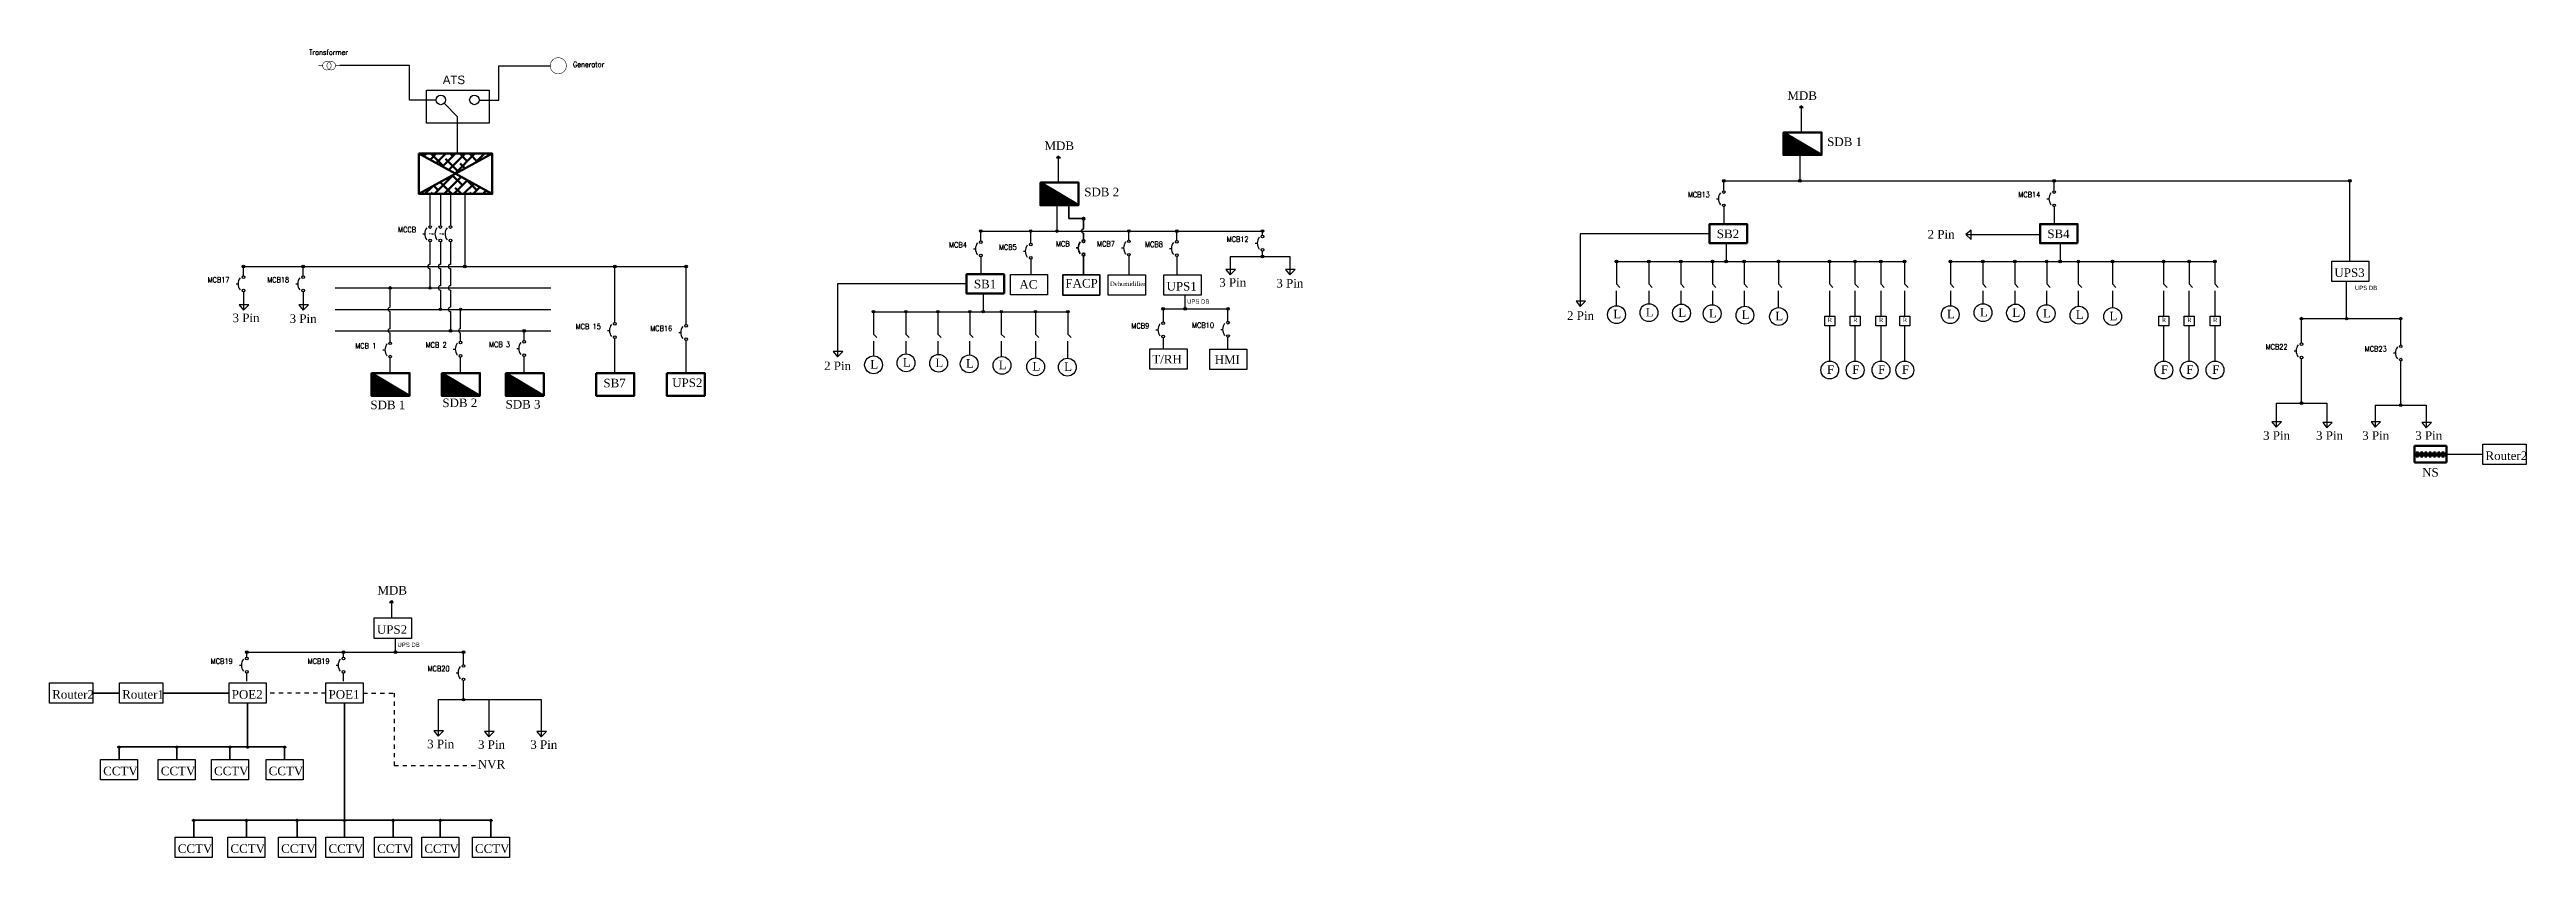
# Model space of a CAD drawing. Header units: metres. Extents: x 59 to 203, y 25 to 76.
# Drawn here: x 104.3 to 162.1, y 47.7 to 66.5 of the extents above; entities that cross this region are included whole.
import ezdxf
from ezdxf.enums import TextEntityAlignment as Align

# ---------------------------------------------------------------- set-up
doc = ezdxf.new("R2010")
doc.units = ezdxf.units.M
doc.header["$LTSCALE"] = 1e-05
doc.header["$MEASUREMENT"] = 0
doc.linetypes.add('ACAD_ISO02W100', pattern=[15, 12, -3])
for name, color, linetype in [('Ethernet', 170, 'ACAD_ISO02W100'), ('LINK', 9, 'Continuous'), ('OLD Text', 150, 'Continuous'), ('SYMS', 7, 'Continuous'), ('TAGS', 150, 'Continuous'), ('WIRES', 7, 'Continuous')]:
    doc.layers.add(name, color=color, linetype=linetype)
doc.layers.add('Fire Cable', color=1, linetype='Continuous', lineweight=35, true_color=0xff0000)
doc.styles.get("Standard").update_dxf_attribs({"font": 'times.ttf'})
doc.styles.add('WD', font='romans.shx')

msp = doc.modelspace()

# ---------------------------------------------------------------- texts
at = {"color": 0}
for s, p in [('L', (140.843, 60.253)), ('L', (141.601, 60.298)), ('L', (142.36, 60.289)), ('L', (143.075, 60.275)), ('L', (143.84, 60.239)), ('L', (144.625, 60.207)), ('L', (148.631, 60.253)), ('L', (149.396, 60.298)), ('L', (150.155, 60.289)), ('L', (150.87, 60.275)), ('L', (151.635, 60.239)), ('L', (152.42, 60.207)), ('L', (123.509, 59.081)), ('L', (124.267, 59.127)), ('L', (125.027, 59.117)), ('L', (125.742, 59.103)), ('L', (126.506, 59.067)), ('L', (127.291, 59.035)), ('L', (128.031, 59.026)), ('F', (145.819, 58.959)), ('F', (146.412, 58.959)), ('F', (147.014, 58.959)), ('F', (147.571, 58.959)), ('F', (153.614, 58.959)), ('F', (154.207, 58.959)), ('F', (154.809, 58.959))]:
    msp.add_text(s, height=0.2, dxfattribs=at).set_placement(p, align=Align.CENTER)
at = {"attachment_point": 1}
for s, width, insert, char_height in [('SB2', 0.54566, (143.167, 62.325), 0.2), ('SB4', 0.54566, (150.878, 62.325), 0.2), ('UPS3', 0.65225, (157.577, 61.42), 0.2), ('SB1', 0.54566, (125.834, 61.154), 0.2), ('AC', 0.65225, (126.895, 61.145), 0.2), ('Dehumidifier', 0.65225, (129.011, 61.111), 0.1), ('UPS1', 0.65225, (130.328, 61.102), 0.2), ('T/RH', 0.65225, (129.996, 59.402), 0.2), ('HMI', 0.65225, (131.452, 59.389), 0.2), ('SB7', 0.53593, (117.189, 58.844), 0.2), ('UPS2', 0.65773, (118.794, 58.851), 0.2), ('Router2', 0.65225, (161.102, 57.149), 0.2), ('UPS2', 0.65225, (111.904, 53.095), 0.2), ('Router2', 0.65225, (104.328, 51.581), 0.2), ('Router1', 0.65225, (105.961, 51.581), 0.2), ('POE2', 0.65225, (108.517, 51.581), 0.2), ('POE1', 0.65225, (110.776, 51.581), 0.2), ('CCTV', 0.65225, (105.518, 49.795), 0.2), ('CCTV', 0.65225, (106.863, 49.795), 0.2), ('CCTV', 0.65225, (108.103, 49.795), 0.2), ('CCTV', 0.65225, (109.379, 49.795), 0.2), ('CCTV', 0.65225, (107.258, 47.984), 0.2), ('CCTV', 0.65225, (108.488, 47.984), 0.2), ('CCTV', 0.65225, (109.67, 47.984), 0.2), ('CCTV', 0.65225, (110.776, 47.984), 0.2), ('CCTV', 0.65225, (111.91, 47.984), 0.2), ('CCTV', 0.65225, (113.01, 47.984), 0.2), ('CCTV', 0.65225, (114.192, 47.984), 0.2)]:
    msp.add_mtext_dynamic_manual_height_columns(s, width=width, gutter_width=1, heights=[0], dxfattribs=dict(at, insert=insert, char_height=char_height))
at = {"linetype": 'Continuous', "lineweight": 35, "insert": (159.625, 56.761), "char_height": 0.2, "attachment_point": 1}
msp.add_mtext_dynamic_manual_height_columns('NS', width=0.44817, gutter_width=1, heights=[0], dxfattribs=at)
at = {"layer": 'Fire Cable', "insert": (128.02, 61.172), "char_height": 0.2, "attachment_point": 1}
msp.add_mtext_dynamic_manual_height_columns('\\pxqc;FACP', width=0.65225, gutter_width=1, heights=[0], dxfattribs=at)
at = {"layer": 'OLD Text', "attachment_point": 1}
for s, width, insert, char_height in [('{\\fAMGDT|b0|i0|c0|p2;ATS}', 0.60991, (113.441, 65.917), 0.2), ('MDB', 0.8836, (144.815, 65.551), 0.2), ('MDB', 0.8836, (127.481, 64.38), 0.2), ('SDB 1', 0.8836, (145.742, 64.473), 0.2), ('SDB 2', 0.8836, (128.408, 63.301), 0.2), ('\\pxqc;2 Pin', 1.0729, (147.864, 62.316), 0.2), ('{\\fArial|b0|i0|c0|p34;UPS DB}', 1.05762, (130.808, 60.696), 0.1), ('\\pxqc;3 Pin', 1.0729, (131.336, 61.191), 0.2), ('\\pxqc;3 Pin', 1.0729, (132.668, 61.173), 0.2), ('{\\fArial|b0|i0|c0|p34;UPS DB}', 1.05762, (158.056, 61.014), 0.1), ('\\pxqc;3 Pin', 1.0729, (108.315, 60.365), 0.2), ('\\pxqc;3 Pin', 1.0729, (109.646, 60.347), 0.2), ('\\pxqc;2 Pin', 1.0729, (139.45, 60.417), 0.2), ('\\pxqc;2 Pin', 1.0729, (122.116, 59.245), 0.2), ('SDB 2', 0.8836, (113.431, 58.383), 0.2), ('SDB 1', 0.79524, (111.752, 58.335), 0.2), ('SDB 3', 0.99915, (114.906, 58.349), 0.2), ('\\pxqc;3 Pin', 1.0729, (155.691, 57.62), 0.2), ('\\pxqc;3 Pin', 1.0729, (156.927, 57.62), 0.2), ('\\pxqc;3 Pin', 1.0729, (158.004, 57.62), 0.2), ('\\pxqc;3 Pin', 1.0729, (159.241, 57.62), 0.2), ('MDB', 0.8836, (111.917, 54.01), 0.2), ('{\\fArial|b0|i0|c0|p34;UPS DB}', 1.05762, (112.384, 52.689), 0.1), ('\\pxqc;3 Pin', 1.0729, (112.855, 50.425), 0.2), ('\\pxqc;3 Pin', 1.0729, (114.041, 50.411), 0.2), ('\\pxqc;3 Pin', 1.0729, (115.261, 50.411), 0.2), ('\\pxqc;NVR', 1.0729, (114.041, 49.952), 0.2)]:
    msp.add_mtext_dynamic_manual_height_columns(s, width=width, gutter_width=1, heights=[0], dxfattribs=dict(at, insert=insert, char_height=char_height))

# ---------------------------------------------------------------- blocks, each defined once
blk = doc.blocks.new('WDDOT')
for radius in [0.03, 0.0187, 0.00929]:
    blk.add_circle((0, 0), radius)
blk = doc.blocks.new('VCB1')
blk.add_line((-0.171, 0), (-0.125, 0))
for centre in [(0, 0.156), (0, -0.156)]:
    blk.add_circle(centre, 0.0312)
blk.add_arc((0.109, 0), 0.234, 143.1301, 216.8699)
at = {"style": 'WD'}
for tag, height, flags, p in [('TERM01', 0.125, 8, (-0.055, 0.207)), ('CONTACT', 0.01, 9, (-0.129, -0.129)), ('FAMILY', 0.01, 9, (-0.142, -0.036)), ('MFG', 0.01, 9, (-0.142, -0.088)), ('CAT', 0.01, 9, (-0.142, -0.073))]:
    blk.add_attdef(tag, text='', height=height, dxfattribs=dict(at, flags=flags)).set_placement(p, align=Align.RIGHT)
for tag, width, p in [('TAG1', 0.9, (-0.326, 0.033)), ('INST', 0.7, (-0.328, 0.406)), ('LOC', 0.7, (-0.328, 0.219)), ('RATING1', 0.7, (-0.328, -0.156)), ('DESC1', 0.7, (-0.324, -0.344)), ('DESC2', 0.7, (-0.324, -0.531))]:
    blk.add_attdef(tag, text='', height=0.125, dxfattribs=dict(at, width=width)).set_placement(p, align=Align.RIGHT)
for tag, p in [('X4LINK', (-0.266, 0)), ('X1LINK', (0, 0))]:
    blk.add_attdef(tag, p, '', height=0.01, dxfattribs=at)
at = {"style": 'WD', "flags": 1}
for tag, p in [('X2TERM01', (0, 0.188)), ('X8TERM02', (0, -0.188))]:
    blk.add_attdef(tag, p, '', height=0.0125, dxfattribs=at)
at = {"style": 'WD', "width": 0.7}
blk.add_attdef('XREF', (0.188, -0.062), '', height=0.125, dxfattribs=at)
at = {"style": 'WD', "flags": 8}
blk.add_attdef('TERM02', text='', height=0.125, dxfattribs=at).set_placement((-0.041, -0.213), align=Align.TOP_RIGHT)
at = {"style": 'WD', "flags": 9}
blk.add_attdef('ASSYCODE', text='', height=0.01, dxfattribs=at).set_placement((-0.153, -0.106), align=Align.CENTER)
blk = doc.blocks.new('VCB2')
blk.add_line((-0.203, 0), (-0.156, 0))
for centre in [(0, 0.156), (0, -0.156)]:
    blk.add_circle(centre, 0.0312)
blk.add_arc((0.109, 0), 0.234, 143.1301, 216.8699)
at = {"style": 'WD'}
for tag, width, p in [('TAG2', 0.9, (-0.342, 0.031)), ('INST', 0.7, (-0.344, 0.406)), ('LOC', 0.7, (-0.344, 0.219)), ('RATING1', 0.7, (-0.328, -0.156)), ('DESC1', 0.7, (-0.34, -0.344)), ('DESC2', 0.7, (-0.34, -0.531))]:
    blk.add_attdef(tag, text='', height=0.125, dxfattribs=dict(at, width=width)).set_placement(p, align=Align.RIGHT)
for tag, height, flags, p in [('TERM01', 0.125, 8, (-0.055, 0.207)), ('CONTACT', 0.01, 9, (-0.129, -0.056)), ('FAMILY', 0.01, 9, (-0.142, -0.036))]:
    blk.add_attdef(tag, text='', height=height, dxfattribs=dict(at, flags=flags)).set_placement(p, align=Align.RIGHT)
for tag, p in [('X4LINK', (-0.25, 0)), ('X1LINK', (0, 0))]:
    blk.add_attdef(tag, p, '', height=0.01, dxfattribs=at)
at = {"style": 'WD', "flags": 1}
for tag, p in [('X2TERM01', (0, 0.188)), ('X8TERM02', (0, -0.188))]:
    blk.add_attdef(tag, p, '', height=0.0125, dxfattribs=at)
at = {"style": 'WD', "width": 0.7}
blk.add_attdef('XREF', (0.188, -0.062), '', height=0.125, dxfattribs=at)
at = {"style": 'WD', "flags": 8}
blk.add_attdef('TERM02', text='', height=0.125, dxfattribs=at).set_placement((-0.041, -0.213), align=Align.TOP_RIGHT)
blk = doc.blocks.new('HMO13_1-')
at = {"const_width": 0.0125}
blk.add_lwpolyline([(0, 0.188, 1), (0, -0.188, 1)], format="xyb", close=True, dxfattribs=at)
at = {"linetype": 'Continuous', "style": 'WD', "width": 0.85, "flags": 8}
blk.add_attdef('TERM01', text='', height=0.125, dxfattribs=at).set_placement((-0.22, 0.079), align=Align.RIGHT)
at = {"style": 'WD', "width": 0.8}
blk.add_attdef('RATING1', text='', height=0.1, dxfattribs=at).set_placement((0, 0), align=Align.CENTER)
at = {"style": 'WD', "flags": 1}
blk.add_attdef('X4TERM01', (-0.188, 0), '', height=0.0125, dxfattribs=at)
at = {"linetype": 'Continuous', "style": 'WD', "flags": 9}
for tag, p in [('WDTYPE', (-0.01, 0.091)), ('ASSYCODE', (0, 0.125))]:
    blk.add_attdef(tag, text='', height=0.01, dxfattribs=at).set_placement(p, align=Align.CENTER)
at = {"style": 'WD', "flags": 9}
blk.add_attdef('FAMILY', text='', height=0.01, dxfattribs=at).set_placement((-0.005, 0.17), align=Align.CENTER)
at = {"linetype": 'Continuous', "style": 'WD', "flags": 1}
for tag, p in [('MFG', (0, 0.14)), ('CAT', (0, 0.159))]:
    blk.add_attdef(tag, text='', height=0.01, dxfattribs=at).set_placement(p, align=Align.MIDDLE)
at = {"style": 'WD', "width": 0.85}
for tag, p in [('TAG1', (0.344, -0.031)), ('INST', (0.344, 0.309)), ('LOC', (0.344, 0.14)), ('DESC1', (0.344, -0.202)), ('DESC2', (0.344, -0.375)), ('DESC3', (0.344, -0.547)), ('WDTAGALT', (0.344, -1.045)), ('RATING3', (0.344, -0.72)), ('RATING4', (0.344, -0.882))]:
    blk.add_attdef(tag, p, '', height=0.125, dxfattribs=at)
at = {"style": 'WD', "width": 0.8}
blk.add_attdef('RATING2', text='', height=0.1, dxfattribs=at).set_placement((0, -0.031), align=Align.TOP_CENTER)
blk = doc.blocks.new('HXF1T2_1-')
at = {"const_width": 0.0125}
blk.add_lwpolyline([(-0.15, 0), (-0.25, 0)], dxfattribs=at)
blk.add_lwpolyline([(-0.15, 0, 1), (0.05, 0, 1)], format="xyb", close=True, dxfattribs=at)
blk.add_lwpolyline([(0.15, 0, -1), (-0.05, 0, -1), (0.15, 0), (0.25, 0)], format="xyb", dxfattribs=at)
at = {"style": 'WD', "width": 0.85}
for tag, p in [('INST', (-0.012, 0.592)), ('TAG1', (-0.01, 0.25)), ('LOC', (-0.012, 0.42)), ('RATING1', (-0.01, -0.344)), ('RATING2', (-0.01, -0.516)), ('DESC1', (-0.01, -0.687)), ('DESC2', (-0.01, -0.859)), ('DESC3', (-0.01, -1.031))]:
    blk.add_attdef(tag, text='', height=0.125, dxfattribs=at).set_placement(p, align=Align.CENTER)
at = {"style": 'WD', "flags": 9}
blk.add_attdef('WDTYPE', text='', height=0.01, dxfattribs=at).set_placement((-0.221, 0.075), align=Align.RIGHT)
at = {"color": 7, "style": 'WD', "flags": 1}
for tag, p in [('X4TERM01', (-0.25, 0)), ('X1TERM02', (0.25, 0))]:
    blk.add_attdef(tag, p, '', height=0.0125, dxfattribs=at)
at = {"linetype": 'Continuous', "style": 'WD', "flags": 9}
for tag, p in [('ASSYCODE', (0.219, 0.062)), ('CATDESC', (0.219, 0.038)), ('MFG', (0.228, 0.089)), ('CAT', (0.23, 0.108))]:
    blk.add_attdef(tag, text='', height=0.01, dxfattribs=at).set_placement(p, align=Align.CENTER)
at = {"style": 'WD', "flags": 9}
blk.add_attdef('FAMILY', (0.206, 0.131), '', height=0.01, dxfattribs=at)
at = {"linetype": 'Continuous', "style": 'WD', "flags": 8}
blk.add_attdef('TERM01', text='', height=0.125, dxfattribs=at).set_placement((-0.253, -0.031), align=Align.TOP_RIGHT)
blk.add_attdef('TERM02', text='', height=0.125, dxfattribs=at).set_placement((0.25, -0.031), align=Align.TOP_LEFT)
blk = doc.blocks.new('Regulator')
blk.add_lwpolyline([(-0.117, 0.228), (0.117, 0.228), (0.117, 0), (-0.117, 0)], close=True)
at = {"insert": (-0.09, 0.186), "char_height": 0.1, "attachment_point": 1}
blk.add_mtext_dynamic_manual_height_columns('\\pxqc;R', width=0.18667, gutter_width=1, heights=[0], dxfattribs=at)

# ---------------------------------------------------------------- hatches: boundary and pattern name
at = {"lineweight": 60}
h = msp.add_hatch(dxfattribs=at)
h.set_pattern_fill('ANSI31', color=256, scale=0.221801, angle=0.01664, style=0)
h.set_pattern_definition([(45.01664, (133.328091, 49.49272), (-0.019610316, 0.019598928), [])])
h.paths.add_polyline_path([(145.61, 64.066), (144.72, 64.593), (144.72, 64.066)])
h = msp.add_hatch(dxfattribs=at)
h.set_pattern_fill('ANSI38', color=256, scale=1.273658)
h.set_pattern_definition([(45, (27.44132, -13.19433), (-0.11257654, 0.11257654), []), (135, (27.44132, -13.19433), (-0.3377296, 0.11257654), [0.3980182, -0.2388109])])
h.paths.add_polyline_path([(112.886, 64.096), (113.741, 63.627), (114.596, 64.096)])
h.paths.add_polyline_path([(114.596, 63.157), (113.741, 63.627), (112.886, 63.157)])
h = msp.add_hatch(dxfattribs=at)
h.set_pattern_fill('ANSI31', color=256, scale=0.221801, angle=0.01664, style=0)
h.set_pattern_definition([(45.01664, (115.994496, 48.321134), (-0.019610316, 0.019598928), [])])
h.paths.add_polyline_path([(128.276, 62.895), (127.387, 63.421), (127.387, 62.894)])
h = msp.add_hatch(dxfattribs=at)
h.set_pattern_fill('ANSI31', color=256, scale=0.221801, angle=0.01664, style=0)
h.set_pattern_definition([(45.01664, (100.383788, 43.87697), (-0.019610316, 0.019598928), [])])
h.paths.add_polyline_path([(112.665, 58.45), (111.776, 58.977), (111.776, 58.45)])
h = msp.add_hatch(dxfattribs=at)
h.set_pattern_fill('ANSI31', color=256, scale=0.221801, angle=0.01664, style=0)
h.set_pattern_definition([(45.01664, (102.025342, 43.87697), (-0.019610316, 0.019598928), [])])
h.paths.add_polyline_path([(114.307, 58.45), (113.418, 58.977), (113.418, 58.45)])
h = msp.add_hatch(dxfattribs=at)
h.set_pattern_fill('ANSI31', color=256, scale=0.221801, angle=0.01664, style=0)
h.set_pattern_definition([(45.01664, (103.516754, 43.87697), (-0.019610316, 0.019598928), [])])
h.paths.add_polyline_path([(115.798, 58.45), (114.909, 58.977), (114.909, 58.45)])

# ---------------------------------------------------------------- linework, layer by layer
for p, q in [((145.14, 65.211), (145.096, 65.17)), ((145.096, 65.17), (145.184, 65.169)), ((145.14, 64.593), (145.14, 65.211)), ((145.14, 65.211), (145.184, 65.169)), ((127.806, 64.04), (127.762, 63.998)), ((127.762, 63.998), (127.85, 63.998)), ((127.806, 63.421), (127.806, 64.04)), ((127.806, 64.04), (127.85, 63.998)), ((143.329, 62.858), (143.329, 62.454)), ((151.04, 62.858), (151.04, 62.454)), ((149.104, 62.312), (148.98, 62.213)), ((148.98, 62.213), (149.104, 62.09)), ((148.98, 62.213), (150.709, 62.213)), ((149.104, 62.09), (149.104, 62.312)), ((125.996, 61.686), (125.996, 61.282)), ((127.158, 61.633), (127.158, 61.279)), ((129.45, 61.708), (129.45, 61.272)), ((130.568, 61.697), (130.568, 61.272)), ((131.936, 61.394), (131.713, 61.394)), ((131.713, 61.394), (131.813, 61.271)), ((131.813, 61.697), (131.813, 61.272)), ((131.813, 61.271), (131.936, 61.394)), ((133.327, 61.395), (133.104, 61.395)), ((133.104, 61.395), (133.203, 61.271)), ((133.203, 61.697), (133.203, 61.272)), ((133.203, 61.271), (133.327, 61.395)), ((108.791, 60.871), (108.791, 60.446)), ((110.182, 60.871), (110.182, 60.446)), ((108.914, 60.568), (108.692, 60.568)), ((108.692, 60.568), (108.791, 60.444)), ((108.791, 60.444), (108.914, 60.568)), ((110.305, 60.568), (110.082, 60.568)), ((110.082, 60.568), (110.182, 60.445)), ((110.182, 60.445), (110.305, 60.568)), ((140.105, 60.654), (139.883, 60.654)), ((139.883, 60.654), (139.982, 60.53)), ((139.982, 60.53), (140.105, 60.654)), ((122.772, 59.482), (122.549, 59.482)), ((122.549, 59.482), (122.649, 59.359)), ((122.649, 59.359), (122.772, 59.482)), ((156.341, 57.837), (156.118, 57.837)), ((156.118, 57.837), (156.217, 57.714)), ((156.217, 58.275), (156.217, 57.715)), ((156.217, 57.714), (156.341, 57.837)), ((157.527, 57.823), (157.304, 57.823)), ((157.304, 57.823), (157.404, 57.699)), ((157.404, 58.275), (157.404, 57.701)), ((157.404, 57.699), (157.527, 57.823)), ((158.654, 57.837), (158.431, 57.837)), ((158.431, 57.837), (158.531, 57.714)), ((158.531, 58.228), (158.531, 57.715)), ((158.531, 57.714), (158.654, 57.837)), ((159.84, 57.823), (159.618, 57.823)), ((159.618, 57.823), (159.717, 57.699)), ((159.717, 58.228), (159.717, 57.701)), ((159.717, 57.699), (159.84, 57.823)), ((161.04, 57.319), (162.051, 57.319)), ((161.04, 56.843), (161.04, 57.319)), ((162.051, 57.319), (162.051, 56.843)), ((162.051, 56.843), (161.04, 56.843)), ((112.242, 53.67), (112.198, 53.628)), ((112.198, 53.628), (112.285, 53.628)), ((112.242, 53.67), (112.285, 53.628)), ((112.242, 53.669), (112.242, 53.265)), ((104.266, 51.751), (105.277, 51.751)), ((104.266, 51.276), (104.266, 51.751)), ((105.277, 51.751), (105.277, 51.276)), ((105.899, 51.751), (106.91, 51.751)), ((105.899, 51.276), (105.899, 51.751)), ((106.91, 51.751), (106.91, 51.276)), ((105.277, 51.276), (104.266, 51.276)), ((106.91, 51.276), (105.899, 51.276)), ((113.332, 51.36), (113.332, 50.506)), ((114.518, 51.36), (114.518, 50.492)), ((115.737, 51.36), (115.737, 50.492)), ((113.455, 50.628), (113.232, 50.628)), ((113.232, 50.628), (113.332, 50.504)), ((113.332, 50.504), (113.455, 50.628)), ((114.641, 50.613), (114.418, 50.613)), ((114.418, 50.613), (114.518, 50.49)), ((114.518, 50.49), (114.641, 50.613)), ((115.86, 50.613), (115.638, 50.613)), ((115.638, 50.613), (115.737, 50.49)), ((115.737, 50.49), (115.86, 50.613))]:
    msp.add_line(p, q)
at = {"color": 0, "lineweight": 60}
for p, q in [((144.72, 64.593), (145.61, 64.066)), ((127.387, 63.421), (128.276, 62.895)), ((111.776, 58.977), (112.665, 58.45)), ((113.418, 58.977), (114.307, 58.45)), ((114.909, 58.977), (115.798, 58.45)), ((159.444, 56.894), (159.444, 57.279)), ((159.444, 57.279), (160.192, 57.279)), ((160.192, 57.279), (160.192, 56.894)), ((160.192, 56.894), (159.444, 56.894)), ((159.487, 57.128), (159.537, 57.128)), ((159.487, 57.128), (159.487, 57.028)), ((159.487, 57.028), (159.537, 57.028)), ((159.537, 57.128), (159.537, 57.028)), ((159.587, 57.128), (159.637, 57.128)), ((159.587, 57.128), (159.587, 57.028)), ((159.587, 57.128), (159.587, 57.028)), ((159.587, 57.028), (159.637, 57.028)), ((159.637, 57.128), (159.637, 57.028)), ((159.687, 57.128), (159.737, 57.128)), ((159.687, 57.128), (159.687, 57.028)), ((159.687, 57.028), (159.737, 57.028)), ((159.737, 57.128), (159.737, 57.028)), ((159.787, 57.128), (159.837, 57.128)), ((159.787, 57.128), (159.787, 57.028)), ((159.787, 57.028), (159.837, 57.028)), ((159.837, 57.128), (159.837, 57.028)), ((159.887, 57.128), (159.937, 57.128)), ((159.887, 57.128), (159.887, 57.028)), ((159.887, 57.028), (159.937, 57.028)), ((159.937, 57.128), (159.937, 57.028)), ((159.987, 57.128), (160.037, 57.128)), ((159.987, 57.128), (159.987, 57.028)), ((159.987, 57.028), (160.037, 57.028)), ((160.037, 57.128), (160.037, 57.028)), ((160.087, 57.128), (160.137, 57.128)), ((160.087, 57.128), (160.087, 57.028)), ((160.087, 57.028), (160.137, 57.028)), ((160.137, 57.128), (160.137, 57.028))]:
    msp.add_line(p, q, dxfattribs=at)
at = {"lineweight": 60}
for p, q in [((112.886, 64.096), (114.596, 63.157)), ((114.596, 64.096), (112.886, 63.157))]:
    msp.add_line(p, q, dxfattribs=at)
for points in [[(113.06, 65.576), (114.52, 65.576), (114.52, 64.808), (113.06, 64.808)], [(126.688, 61.279), (127.554, 61.279), (127.554, 60.803), (126.688, 60.803)], [(128.969, 61.272), (129.835, 61.272), (129.835, 60.797), (128.969, 60.797)], [(130.267, 61.272), (131.133, 61.272), (131.133, 60.797), (130.267, 60.797)], [(157.515, 61.59), (158.381, 61.59), (158.381, 61.115), (157.515, 61.115)], [(129.942, 59.546), (130.808, 59.546), (130.808, 59.07), (129.942, 59.07)], [(131.335, 59.532), (132.201, 59.532), (132.201, 59.057), (131.335, 59.057)], [(111.843, 53.265), (112.709, 53.265), (112.709, 52.789), (111.843, 52.789)], [(108.455, 51.751), (109.321, 51.751), (109.321, 51.276), (108.455, 51.276)], [(110.715, 51.751), (111.581, 51.751), (111.581, 51.276), (110.715, 51.276)], [(105.456, 49.965), (106.322, 49.965), (106.322, 49.489), (105.456, 49.489)], [(106.801, 49.965), (107.667, 49.965), (107.667, 49.489), (106.801, 49.489)], [(108.042, 49.965), (108.908, 49.965), (108.908, 49.489), (108.042, 49.489)], [(109.317, 49.965), (110.183, 49.965), (110.183, 49.489), (109.317, 49.489)], [(107.196, 48.153), (108.062, 48.153), (108.062, 47.678), (107.196, 47.678)], [(108.426, 48.153), (109.292, 48.153), (109.292, 47.678), (108.426, 47.678)], [(109.608, 48.153), (110.474, 48.153), (110.474, 47.678), (109.608, 47.678)], [(110.715, 48.153), (111.581, 48.153), (111.581, 47.678), (110.715, 47.678)], [(111.849, 48.153), (112.715, 48.153), (112.715, 47.678), (111.849, 47.678)], [(112.949, 48.153), (113.815, 48.153), (113.815, 47.678), (112.949, 47.678)], [(114.131, 48.153), (114.997, 48.153), (114.997, 47.678), (114.131, 47.678)]]:
    msp.add_lwpolyline(points, close=True)
at = {"color": 0, "lineweight": 60}
for points in [[(144.72, 64.593), (145.61, 64.593), (145.61, 64.066), (144.72, 64.066)], [(127.387, 63.421), (128.276, 63.421), (128.276, 62.895), (127.387, 62.894)], [(143.872, 62.004), (142.998, 62.004), (142.998, 62.454), (143.872, 62.454)], [(151.583, 62.004), (150.709, 62.004), (150.709, 62.454), (151.583, 62.454)], [(126.538, 60.832), (125.664, 60.832), (125.664, 61.282), (126.538, 61.282)], [(111.776, 58.977), (112.665, 58.977), (112.665, 58.45), (111.776, 58.45)], [(113.418, 58.977), (114.307, 58.977), (114.307, 58.45), (113.418, 58.45)], [(114.909, 58.977), (115.798, 58.977), (115.798, 58.45), (114.909, 58.45)], [(117.02, 58.977), (117.909, 58.977), (117.909, 58.45), (117.02, 58.45)], [(118.665, 58.977), (119.554, 58.977), (119.554, 58.45), (118.665, 58.45)]]:
    msp.add_lwpolyline(points, close=True, dxfattribs=at)
at = {"lineweight": 60}
msp.add_lwpolyline([(112.886, 64.096), (114.596, 64.096), (114.596, 63.157), (112.886, 63.157)], close=True, dxfattribs=at)
for centre in [(113.396, 65.349), (114.179, 65.349)]:
    msp.add_circle(centre, 0.111)
at = {"color": 0}
for centre in [(140.826, 60.341), (141.584, 60.387), (142.343, 60.377), (143.058, 60.363), (143.823, 60.327), (144.608, 60.295), (148.614, 60.341), (149.379, 60.387), (150.138, 60.377), (150.853, 60.363), (151.618, 60.327), (152.403, 60.295), (123.492, 59.169), (124.25, 59.215), (125.01, 59.206), (125.724, 59.191), (126.489, 59.156), (127.274, 59.124), (128.014, 59.115), (145.802, 59.048), (146.395, 59.048), (146.997, 59.048), (147.553, 59.048), (153.597, 59.048), (154.19, 59.048), (154.792, 59.048)]:
    msp.add_circle(centre, 0.208, dxfattribs=at)
at = {"layer": 'Ethernet', "linetype": 'Continuous', "lineweight": 35}
for p, q in [((161.04, 57.081), (160.192, 57.086)), ((105.277, 51.514), (105.894, 51.514)), ((106.91, 51.514), (108.455, 51.514)), ((108.888, 51.276), (108.888, 50.259)), ((111.148, 51.276), (111.148, 48.549)), ((105.859, 50.259), (109.78, 50.259)), ((105.889, 49.965), (105.889, 50.259)), ((107.234, 49.965), (107.234, 50.259)), ((108.475, 49.965), (108.475, 50.259)), ((109.75, 49.965), (109.75, 50.259)), ((107.599, 48.549), (114.594, 48.549)), ((107.629, 48.153), (107.629, 48.549)), ((108.859, 48.153), (108.859, 48.549)), ((110.041, 48.153), (110.041, 48.549)), ((111.148, 48.153), (111.148, 48.549)), ((112.282, 48.153), (112.282, 48.549)), ((113.382, 48.153), (113.382, 48.549)), ((114.564, 48.153), (114.564, 48.549))]:
    msp.add_line(p, q, dxfattribs=at)
at = {"layer": 'Ethernet'}
for p, q in [((110.715, 51.514), (109.321, 51.514)), ((111.581, 51.514), (112.306, 51.514)), ((112.306, 51.514), (112.306, 49.824)), ((112.306, 49.824), (114.247, 49.824))]:
    msp.add_line(p, q, dxfattribs=at)
at = {"layer": 'Fire Cable'}
for p, q in [((128.047, 62.58), (128.047, 62.894)), ((128.047, 62.58), (128.423, 62.58)), ((128.393, 62.34), (128.393, 62.58)), ((128.393, 62.086), (128.393, 62.24)), ((128.393, 61.272), (128.393, 61.711))]:
    msp.add_line(p, q, dxfattribs=at)
msp.add_lwpolyline([(127.905, 61.272), (128.771, 61.272), (128.771, 60.797), (127.905, 60.797)], close=True, dxfattribs=at)
msp.add_arc((128.393, 62.29), 0.05, 90, 270, dxfattribs=at)
at = {"layer": 'LINK'}
for points in [[(113.144, 62.228), (113.134, 62.228)], [(113.384, 62.228), (113.37, 62.228)]]:
    msp.add_lwpolyline(points, dxfattribs=at)
at = {"layer": 'WIRES'}
for p, q in [((111.092, 66.149), (111.037, 66.149)), ((111.146, 66.15), (111.092, 66.15)), ((112.663, 66.15), (111.146, 66.15)), ((112.663, 65.344), (112.663, 66.15)), ((114.747, 65.341), (114.747, 66.146)), ((114.747, 66.146), (115.948, 66.146)), ((113.285, 65.344), (112.663, 65.344)), ((114.29, 65.341), (114.747, 65.341)), ((113.787, 64.957), (113.474, 65.27)), ((113.787, 64.096), (113.787, 64.957)), ((145.105, 64.066), (145.105, 63.461)), ((113.142, 63.157), (113.142, 62.416)), ((113.384, 63.157), (113.384, 62.416)), ((113.62, 63.157), (113.62, 62.416)), ((113.955, 63.157), (113.955, 61.463)), ((143.299, 63.461), (151.01, 63.461)), ((143.329, 63.233), (143.329, 63.461)), ((151.04, 63.233), (151.04, 63.461)), ((151.07, 63.461), (157.968, 63.461)), ((157.938, 61.59), (157.938, 63.461)), ((127.772, 62.894), (127.772, 62.29)), ((113.142, 62.041), (113.142, 61.513)), ((113.384, 62.041), (113.384, 61.513)), ((113.62, 62.041), (113.62, 61.513)), ((125.966, 62.29), (130.542, 62.29)), ((125.996, 62.061), (125.996, 62.29)), ((127.158, 62.008), (127.158, 62.29)), ((129.45, 62.083), (129.45, 62.29)), ((130.542, 62.289), (130.598, 62.289)), ((130.568, 62.072), (130.568, 62.289)), ((130.598, 62.29), (132.599, 62.29)), ((132.569, 62.193), (132.569, 62.29)), ((142.998, 62.229), (139.982, 62.229)), ((139.982, 62.229), (139.982, 60.53)), ((143.386, 62.004), (143.386, 61.58)), ((151.181, 62.004), (151.181, 61.58)), ((108.761, 61.463), (119.148, 61.463)), ((108.765, 61.462), (108.821, 61.462)), ((108.791, 61.246), (108.791, 61.462)), ((110.155, 61.462), (110.212, 61.462)), ((110.182, 61.246), (110.182, 61.462)), ((113.142, 61.413), (113.142, 60.963)), ((113.384, 61.413), (113.384, 61.013)), ((113.62, 61.413), (113.62, 61.013)), ((117.456, 60.156), (117.456, 61.463)), ((119.118, 60.111), (119.118, 61.463)), ((131.813, 61.697), (133.203, 61.697)), ((132.569, 61.697), (132.569, 61.818)), ((140.794, 61.58), (147.579, 61.58)), ((140.824, 61.58), (140.824, 61.056)), ((141.581, 61.58), (141.581, 61.056)), ((142.326, 61.58), (142.326, 61.056)), ((143.069, 61.58), (143.069, 61.056)), ((143.807, 61.58), (143.807, 61.056)), ((144.604, 61.58), (144.604, 61.056)), ((145.798, 61.58), (145.798, 61.056)), ((146.391, 61.58), (146.391, 61.056)), ((146.993, 61.58), (146.993, 61.056)), ((147.549, 61.58), (147.549, 61.056)), ((148.589, 61.58), (154.818, 61.58)), ((148.619, 61.58), (148.619, 61.056)), ((149.376, 61.58), (149.376, 61.056)), ((150.121, 61.58), (150.121, 61.056)), ((150.864, 61.58), (150.864, 61.056)), ((151.602, 61.58), (151.602, 61.056)), ((152.399, 61.58), (152.399, 61.056)), ((153.593, 61.58), (153.593, 61.056)), ((154.186, 61.58), (154.186, 61.056)), ((154.788, 61.58), (154.788, 61.056)), ((110.928, 60.963), (115.964, 60.963)), ((112.216, 60.513), (112.216, 60.963)), ((113.384, 60.913), (113.384, 60.463)), ((113.62, 60.913), (113.62, 60.513)), ((125.664, 61.057), (122.649, 61.057)), ((122.649, 61.057), (122.649, 59.359)), ((126.052, 60.832), (126.052, 60.409)), ((130.763, 60.474), (130.763, 60.797)), ((140.822, 60.895), (140.822, 60.549)), ((140.824, 61.056), (140.903, 60.977)), ((141.579, 60.895), (141.579, 60.595)), ((141.581, 61.056), (141.66, 60.977)), ((142.324, 60.895), (142.324, 60.584)), ((142.326, 61.056), (142.405, 60.977)), ((143.067, 60.895), (143.067, 60.571)), ((143.069, 61.056), (143.148, 60.977)), ((143.804, 60.895), (143.804, 60.535)), ((143.807, 61.056), (143.886, 60.977)), ((144.601, 60.895), (144.601, 60.503)), ((144.604, 61.056), (144.683, 60.977)), ((145.795, 60.895), (145.795, 60.308)), ((145.798, 61.056), (145.877, 60.977)), ((146.388, 60.895), (146.388, 60.308)), ((146.391, 61.056), (146.47, 60.977)), ((146.991, 60.895), (146.991, 60.308)), ((146.993, 61.056), (147.072, 60.977)), ((147.547, 60.895), (147.547, 60.308)), ((147.549, 61.056), (147.628, 60.977)), ((148.617, 60.895), (148.617, 60.549)), ((148.619, 61.056), (148.698, 60.977)), ((149.374, 60.895), (149.374, 60.595)), ((149.376, 61.056), (149.455, 60.977)), ((150.119, 60.895), (150.119, 60.584)), ((150.121, 61.056), (150.2, 60.977)), ((150.862, 60.895), (150.862, 60.571)), ((150.864, 61.056), (150.943, 60.977)), ((151.599, 60.895), (151.599, 60.535)), ((151.602, 61.056), (151.681, 60.977)), ((152.396, 60.895), (152.396, 60.503)), ((152.399, 61.056), (152.478, 60.977)), ((153.59, 60.895), (153.59, 60.308)), ((153.593, 61.056), (153.672, 60.977)), ((154.183, 60.895), (154.183, 60.308)), ((154.186, 61.056), (154.265, 60.977)), ((154.786, 60.895), (154.786, 60.308)), ((154.788, 61.056), (154.867, 60.977)), ((157.862, 60.248), (157.862, 61.115)), ((110.928, 60.463), (115.964, 60.463)), ((112.216, 60.013), (112.216, 60.413)), ((113.62, 60.413), (113.62, 59.963)), ((113.858, 60.013), (113.858, 60.463)), ((123.46, 60.409), (128.054, 60.409)), ((123.49, 60.409), (123.49, 59.884)), ((124.247, 60.409), (124.247, 59.884)), ((124.993, 60.409), (124.993, 59.884)), ((125.736, 60.409), (125.736, 59.884)), ((126.473, 60.409), (126.473, 59.884)), ((127.27, 60.409), (127.27, 59.884)), ((128.024, 60.409), (128.024, 59.884)), ((130.221, 60.474), (131.791, 60.474)), ((130.251, 60.474), (130.251, 60.173)), ((131.761, 60.184), (131.761, 60.474)), ((156.78, 60.248), (159.154, 60.248)), ((156.81, 59.683), (156.81, 60.248)), ((159.124, 59.633), (159.124, 60.248)), ((110.928, 59.963), (115.964, 59.963)), ((112.216, 59.703), (112.216, 59.913)), ((113.858, 59.724), (113.858, 59.913)), ((115.339, 59.738), (115.339, 59.963)), ((117.456, 58.977), (117.456, 59.781)), ((119.118, 58.977), (119.118, 59.736)), ((123.488, 59.724), (123.488, 59.377)), ((123.49, 59.884), (123.569, 59.805)), ((124.245, 59.724), (124.245, 59.423)), ((124.247, 59.884), (124.326, 59.805)), ((124.99, 59.724), (124.99, 59.413)), ((124.993, 59.884), (125.072, 59.805)), ((125.733, 59.724), (125.733, 59.399)), ((125.736, 59.884), (125.815, 59.805)), ((126.471, 59.724), (126.471, 59.363)), ((126.473, 59.884), (126.552, 59.805)), ((127.268, 59.724), (127.268, 59.332)), ((127.27, 59.884), (127.349, 59.805)), ((128.021, 59.724), (128.021, 59.323)), ((128.024, 59.884), (128.103, 59.805)), ((130.251, 59.798), (130.251, 59.546)), ((131.761, 59.532), (131.761, 59.809)), ((145.795, 60.08), (145.795, 59.255)), ((146.388, 60.08), (146.388, 59.255)), ((146.991, 60.08), (146.991, 59.255)), ((147.547, 60.08), (147.547, 59.255)), ((153.59, 60.08), (153.59, 59.255)), ((154.183, 60.08), (154.183, 59.255)), ((154.786, 60.08), (154.786, 59.255)), ((112.216, 58.977), (112.216, 59.328)), ((113.858, 58.977), (113.858, 59.349)), ((115.339, 58.977), (115.339, 59.363)), ((156.81, 58.275), (156.81, 59.308)), ((159.124, 58.228), (159.124, 59.258)), ((156.217, 58.275), (157.404, 58.275)), ((158.531, 58.228), (159.717, 58.228)), ((112.339, 52.466), (112.339, 52.789)), ((108.867, 52.466), (113.955, 52.466)), ((108.867, 52.35), (108.867, 52.466)), ((111.126, 52.35), (111.126, 52.466)), ((113.925, 52.176), (113.925, 52.466)), ((108.867, 51.791), (108.867, 51.975)), ((111.126, 51.791), (111.126, 51.975)), ((113.925, 51.36), (113.925, 51.801)), ((113.332, 51.36), (115.737, 51.36))]:
    msp.add_line(p, q, dxfattribs=at)
for centre in [(113.142, 61.463), (113.384, 61.463), (113.62, 61.463), (113.384, 60.963), (113.62, 60.963), (112.216, 60.463), (113.62, 60.463), (112.216, 59.963), (113.858, 59.963)]:
    msp.add_arc(centre, 0.05, 90, 270, dxfattribs=at)

# ---------------------------------------------------------------- block references
for p in [(145.803, 60.08), (146.395, 60.08), (146.998, 60.08), (147.554, 60.08), (153.598, 60.08), (154.19, 60.08), (154.793, 60.08)]:
    msp.add_blockref('Regulator', p)
at = {"layer": 'Ethernet', "linetype": 'Continuous', "lineweight": 35}
for p in [(105.889, 50.259), (107.234, 50.259), (108.475, 50.259), (108.888, 50.259), (109.75, 50.259), (107.629, 48.549), (108.859, 48.549), (110.041, 48.549), (111.148, 48.549), (112.282, 48.549), (113.382, 48.549), (114.564, 48.549)]:
    msp.add_blockref('WDDOT', p, dxfattribs=at)
at = {"layer": 'Fire Cable'}
msp.add_blockref('WDDOT', (128.393, 62.58), dxfattribs=at)
ref = msp.add_blockref('VCB1', (128.393, 61.898), dxfattribs=at)
ref.add_attrib('TAG1', 'MCB', dxfattribs={"layer": 'TAGS', "height": 0.125, "style": 'WD', "width": 0.9}).set_placement((128.067, 61.931), align=Align.RIGHT)
at = {"layer": 'SYMS'}
ref = msp.add_blockref('HXF1T2_1-', (110.787, 66.149), dxfattribs=at)
ref.add_attrib('TAG1', 'Transformer', dxfattribs={"layer": 'TAGS', "height": 0.125, "style": 'WD', "width": 0.85}).set_placement((110.777, 66.399), align=Align.CENTER)
ref = msp.add_blockref('HMO13_1-', (116.136, 66.146), dxfattribs=at)
ref.add_attrib('TAG1', 'Generator', (116.479, 66.115), dxfattribs={"layer": 'TAGS', "height": 0.125, "style": 'WD', "width": 0.85})
ref = msp.add_blockref('VCB1', (143.329, 63.045), dxfattribs=at)
ref.add_attrib('TAG1', 'MCB13', dxfattribs={"layer": 'TAGS', "height": 0.125, "style": 'WD', "width": 0.9}).set_placement((143.003, 63.078), align=Align.RIGHT)
for name, p in [('WDDOT', (143.329, 63.461)), ('WDDOT', (145.105, 63.461)), ('WDDOT', (151.04, 63.461)), ('WDDOT', (157.938, 63.461)), ('VCB2', (113.384, 62.228)), ('VCB2', (113.62, 62.228)), ('WDDOT', (125.996, 62.29)), ('WDDOT', (127.158, 62.29)), ('WDDOT', (127.772, 62.29)), ('WDDOT', (129.45, 62.29)), ('WDDOT', (130.568, 62.289)), ('WDDOT', (132.569, 62.29)), ('WDDOT', (108.791, 61.462)), ('WDDOT', (110.182, 61.462)), ('WDDOT', (113.955, 61.463)), ('WDDOT', (117.456, 61.463)), ('WDDOT', (119.118, 61.463)), ('WDDOT', (132.569, 61.697)), ('WDDOT', (140.824, 61.58)), ('WDDOT', (141.581, 61.58)), ('WDDOT', (142.326, 61.58)), ('WDDOT', (143.069, 61.58)), ('WDDOT', (143.386, 61.58)), ('WDDOT', (143.807, 61.58)), ('WDDOT', (144.604, 61.58)), ('WDDOT', (145.798, 61.58)), ('WDDOT', (146.391, 61.58)), ('WDDOT', (146.993, 61.58)), ('WDDOT', (147.549, 61.58)), ('WDDOT', (148.619, 61.58)), ('WDDOT', (149.376, 61.58)), ('WDDOT', (150.121, 61.58)), ('WDDOT', (150.864, 61.58)), ('WDDOT', (151.181, 61.58)), ('WDDOT', (151.602, 61.58)), ('WDDOT', (152.399, 61.58)), ('WDDOT', (153.593, 61.58)), ('WDDOT', (154.186, 61.58)), ('WDDOT', (154.788, 61.58)), ('WDDOT', (112.216, 60.963)), ('WDDOT', (113.142, 60.963)), ('WDDOT', (113.384, 60.463)), ('WDDOT', (113.858, 60.463)), ('WDDOT', (123.49, 60.409)), ('WDDOT', (124.247, 60.409)), ('WDDOT', (124.993, 60.409)), ('WDDOT', (125.736, 60.409)), ('WDDOT', (126.052, 60.409)), ('WDDOT', (126.473, 60.409)), ('WDDOT', (127.27, 60.409)), ('WDDOT', (128.024, 60.409)), ('WDDOT', (130.251, 60.474)), ('WDDOT', (130.763, 60.474)), ('WDDOT', (131.761, 60.474)), ('WDDOT', (156.81, 60.248)), ('WDDOT', (157.862, 60.248)), ('WDDOT', (159.124, 60.248)), ('WDDOT', (113.62, 59.963)), ('WDDOT', (115.339, 59.963)), ('WDDOT', (156.81, 58.275)), ('WDDOT', (159.124, 58.228)), ('WDDOT', (108.867, 52.466)), ('WDDOT', (111.126, 52.466)), ('WDDOT', (112.339, 52.466)), ('WDDOT', (113.925, 52.466)), ('WDDOT', (113.925, 51.36))]:
    msp.add_blockref(name, p, dxfattribs=at)
ref = msp.add_blockref('VCB1', (151.04, 63.045), dxfattribs=at)
ref.add_attrib('TAG1', 'MCB14', dxfattribs={"layer": 'TAGS', "height": 0.125, "style": 'WD', "width": 0.9}).set_placement((150.714, 63.078), align=Align.RIGHT)
ref = msp.add_blockref('VCB1', (113.144, 62.228), dxfattribs=at)
ref.add_attrib('TAG1', 'MCCB', dxfattribs={"layer": 'TAGS', "height": 0.125, "style": 'WD', "width": 0.9}).set_placement((112.818, 62.261), align=Align.RIGHT)
ref = msp.add_blockref('VCB1', (125.996, 61.874), dxfattribs=at)
ref.add_attrib('TAG1', 'MCB4', dxfattribs={"layer": 'TAGS', "height": 0.125, "style": 'WD', "width": 0.9}).set_placement((125.669, 61.907), align=Align.RIGHT)
ref = msp.add_blockref('VCB1', (127.158, 61.82), dxfattribs=at)
ref.add_attrib('TAG1', 'MCB5', dxfattribs={"layer": 'TAGS', "height": 0.125, "style": 'WD', "width": 0.9}).set_placement((126.832, 61.853), align=Align.RIGHT)
ref = msp.add_blockref('VCB1', (129.45, 61.895), dxfattribs=at)
ref.add_attrib('TAG1', 'MCB7', dxfattribs={"layer": 'TAGS', "height": 0.125, "style": 'WD', "width": 0.9}).set_placement((129.123, 61.928), align=Align.RIGHT)
ref = msp.add_blockref('VCB1', (130.568, 61.884), dxfattribs=at)
ref.add_attrib('TAG1', 'MCB8', dxfattribs={"layer": 'TAGS', "height": 0.125, "style": 'WD', "width": 0.9}).set_placement((130.242, 61.918), align=Align.RIGHT)
ref = msp.add_blockref('VCB1', (132.569, 62.006), dxfattribs=at)
ref.add_attrib('TAG1', 'MCB12', dxfattribs={"layer": 'TAGS', "height": 0.125, "style": 'WD', "width": 0.9}).set_placement((132.243, 62.039), align=Align.RIGHT)
ref = msp.add_blockref('VCB1', (108.791, 61.058), dxfattribs=at)
ref.add_attrib('TAG1', 'MCB17', dxfattribs={"layer": 'TAGS', "height": 0.125, "style": 'WD', "width": 0.9}).set_placement((108.465, 61.091), align=Align.RIGHT)
ref = msp.add_blockref('VCB1', (110.182, 61.058), dxfattribs=at)
ref.add_attrib('TAG1', 'MCB18', dxfattribs={"layer": 'TAGS', "height": 0.125, "style": 'WD', "width": 0.9}).set_placement((109.856, 61.091), align=Align.RIGHT)
ref = msp.add_blockref('VCB1', (117.456, 59.969), dxfattribs=at)
ref.add_attrib('TAG1', 'MCB 15', dxfattribs={"layer": 'TAGS', "height": 0.125, "style": 'WD', "width": 0.9}).set_placement((117.13, 60.002), align=Align.RIGHT)
ref = msp.add_blockref('VCB1', (119.118, 59.924), dxfattribs=at)
ref.add_attrib('TAG1', 'MCB16', dxfattribs={"layer": 'TAGS', "height": 0.125, "style": 'WD', "width": 0.9}).set_placement((118.792, 59.957), align=Align.RIGHT)
ref = msp.add_blockref('VCB1', (130.251, 59.985), dxfattribs=at)
ref.add_attrib('TAG1', 'MCB9', dxfattribs={"layer": 'TAGS', "height": 0.125, "style": 'WD', "width": 0.9}).set_placement((129.925, 60.018), align=Align.RIGHT)
ref = msp.add_blockref('VCB1', (131.762, 59.997), dxfattribs=at)
ref.add_attrib('TAG1', 'MCB10', dxfattribs={"layer": 'TAGS', "height": 0.125, "style": 'WD', "width": 0.9}).set_placement((131.435, 60.03), align=Align.RIGHT)
ref = msp.add_blockref('VCB1', (112.216, 59.516), dxfattribs=at)
ref.add_attrib('TAG1', 'MCB 1', dxfattribs={"layer": 'TAGS', "height": 0.125, "style": 'WD', "width": 0.9}).set_placement((111.89, 59.549), align=Align.RIGHT)
ref = msp.add_blockref('VCB1', (113.858, 59.536), dxfattribs=at)
ref.add_attrib('TAG1', 'MCB 2', dxfattribs={"layer": 'TAGS', "height": 0.125, "style": 'WD', "width": 0.9}).set_placement((113.532, 59.57), align=Align.RIGHT)
ref = msp.add_blockref('VCB1', (115.339, 59.55), dxfattribs=at)
ref.add_attrib('TAG1', 'MCB 3', dxfattribs={"layer": 'TAGS', "height": 0.125, "style": 'WD', "width": 0.9}).set_placement((115.013, 59.583), align=Align.RIGHT)
ref = msp.add_blockref('VCB1', (156.81, 59.495), dxfattribs=at)
ref.add_attrib('TAG1', 'MCB22', dxfattribs={"layer": 'TAGS', "height": 0.125, "style": 'WD', "width": 0.9}).set_placement((156.484, 59.528), align=Align.RIGHT)
ref = msp.add_blockref('VCB1', (159.124, 59.446), dxfattribs=at)
ref.add_attrib('TAG1', 'MCB23', dxfattribs={"layer": 'TAGS', "height": 0.125, "style": 'WD', "width": 0.9}).set_placement((158.798, 59.479), align=Align.RIGHT)
ref = msp.add_blockref('VCB1', (108.867, 52.162), dxfattribs=at)
ref.add_attrib('TAG1', 'MCB19', dxfattribs={"layer": 'TAGS', "height": 0.125, "style": 'WD', "width": 0.9}).set_placement((108.54, 52.195), align=Align.RIGHT)
ref = msp.add_blockref('VCB1', (111.126, 52.162), dxfattribs=at)
ref.add_attrib('TAG1', 'MCB19', dxfattribs={"layer": 'TAGS', "height": 0.125, "style": 'WD', "width": 0.9}).set_placement((110.8, 52.195), align=Align.RIGHT)
ref = msp.add_blockref('VCB1', (113.925, 51.988), dxfattribs=at)
ref.add_attrib('TAG1', 'MCB20', dxfattribs={"layer": 'TAGS', "height": 0.125, "style": 'WD', "width": 0.9}).set_placement((113.599, 52.021), align=Align.RIGHT)

msp.set_redraw_order([(e.dxf.handle, doc.entitydb.next_handle()) for e in msp.query("TEXT MTEXT ATTDEF DIMENSION ARC_DIMENSION")])  # texts and dimensions are drawn at this point

doc.saveas('drawing.dxf')
